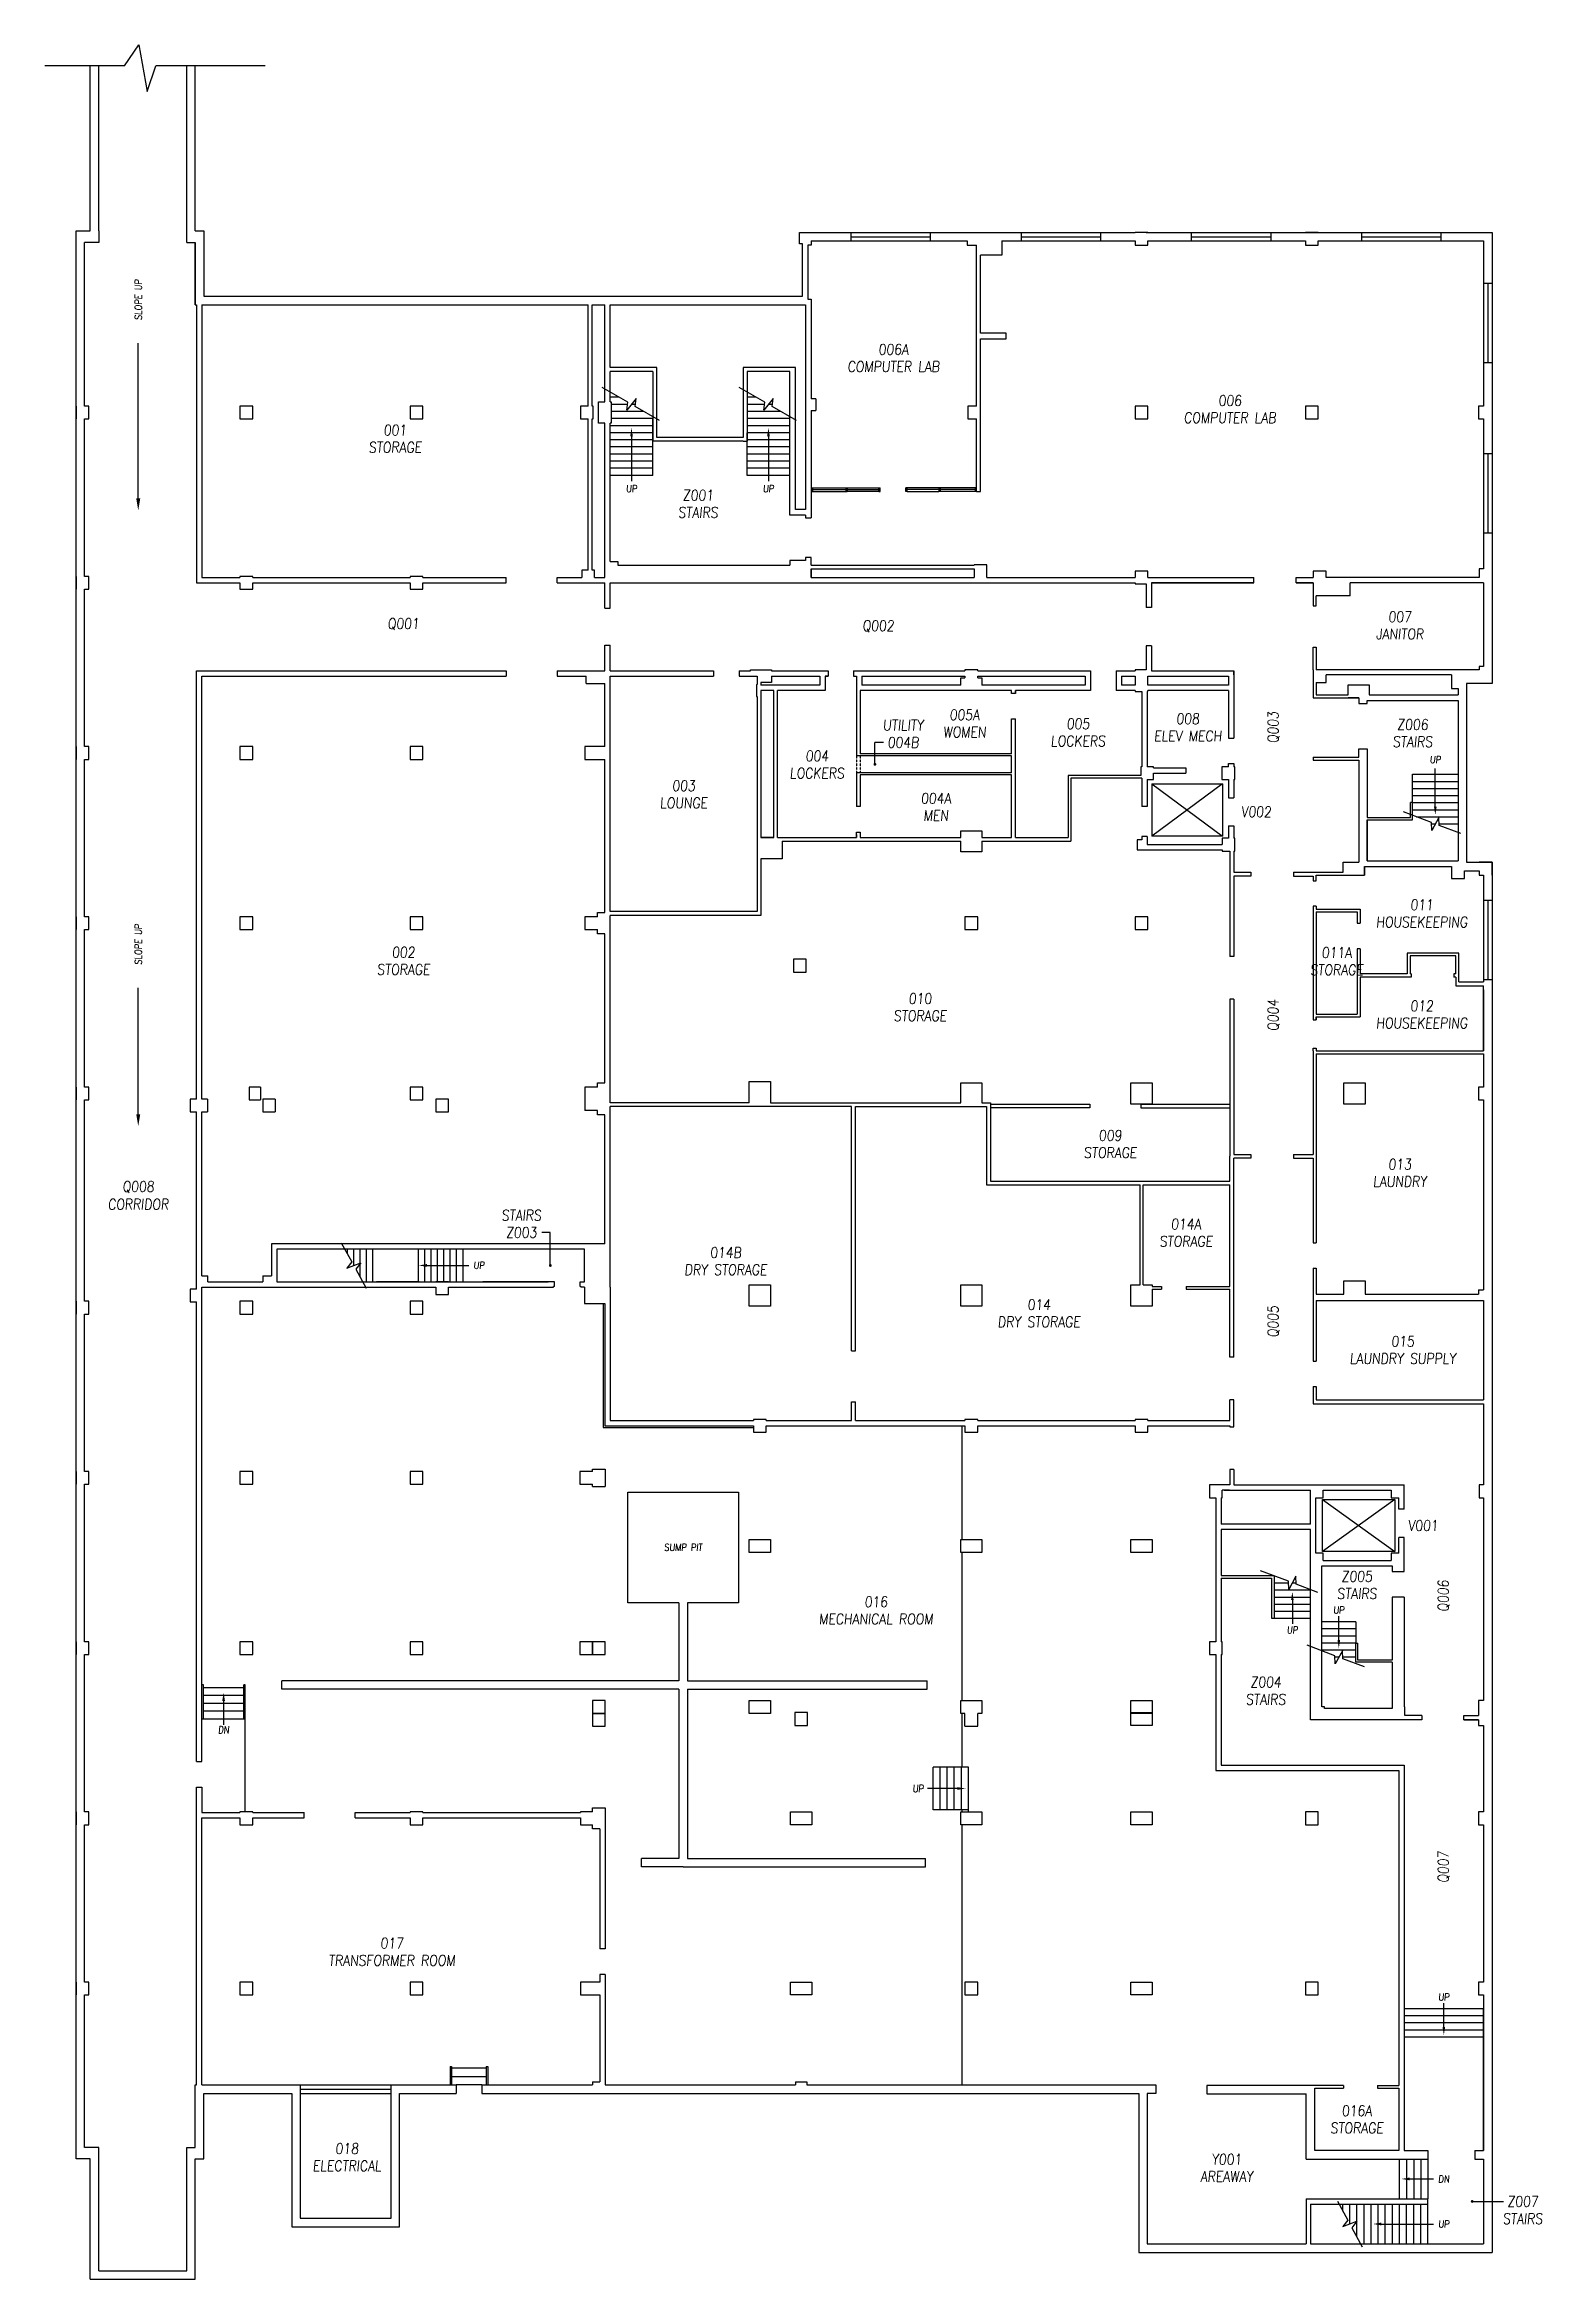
# Model space of a CAD drawing. Extents: x 1508 to 3619, y 480 to 3630.
import ezdxf
from ezdxf.enums import TextEntityAlignment as Align

# ---------------------------------------------------------------- set-up
doc = ezdxf.new("R2010")
doc.units = 0
doc.header["$MEASUREMENT"] = 0
doc.linetypes.add('HIDDEN2', pattern=[0.1875, 0.125, -0.0625])
for name, color, linetype in [('A-BELOW', 111, 'CONTINUOUS'), ('A-FS-ID', 6, 'CONTINUOUS'), ('A-FS-NM', 6, 'CONTINUOUS'), ('A-GLAZ', 191, 'CONTINUOUS'), ('A-STRS', 4, 'CONTINUOUS'), ('A-WL-EX', 171, 'CONTINUOUS')]:
    doc.layers.add(name, color=color, linetype=linetype)
doc.styles.get("Standard").update_dxf_attribs({"font": 'romans.shx', "width": 0.85, "oblique": 5, "height": 15})

msp = doc.modelspace()

# ---------------------------------------------------------------- texts
at = {"layer": 'A-BELOW', "oblique": 5, "width": 0.85}
for p in [(1644.7, 3241.8), (1644.7, 2332.9)]:
    msp.add_text('SLOPE UP', height=10, rotation=90, dxfattribs=at).set_placement(p)
for s, p in [('SUMP PIT', (2407.8, 1511.6)), ('DN', (1760, 1254.4)), ('UP', (2739, 1171.6)), ('UP', (3480, 877.7))]:
    msp.add_text(s, height=10, dxfattribs=at).set_placement(p, align=Align.MIDDLE)
at = {"layer": 'A-FS-ID', "oblique": 5, "width": 0.85}
for s, p in [('006A', (2704.2, 3200.7)), ('006', (3178.5, 3128.5)), ('001', (2001.8, 3086.9)), ('Z001', (2428.8, 2995.1)), ('Q001', (2013.5, 2813.4)), ('Q002', (2682.8, 2810.4)), ('007', (3418, 2823.7)), ('005A', (2804.4, 2685.4)), ('005', (2964.5, 2672.8)), ('008', (3119.1, 2679.9)), ('Z006', (3436, 2671.7)), ('004B', (2717.9, 2646.6)), ('004', (2596.5, 2627.5)), ('003', (2408.5, 2585.5)), ('004A', (2764.1, 2567.7)), ('V002', (3215.6, 2548.7)), ('011', (3449, 2417.6)), ('002', (2013.5, 2350.7)), ('011A', (3329, 2350.2)), ('010', (2741.8, 2285.4)), ('012', (3449, 2275.1)), ('009', (3009.8, 2092.4)), ('013', (3418, 2051.7)), ('Q008', (1639.7, 2019.7)), ('Z003', (2179.7, 1955.6)), ('014A', (3116.6, 1967.4)), ('014B', (2467.7, 1927.3)), ('014', (2909.3, 1853.8)), ('015', (3422.1, 1802.1)), ('V001', (3450.8, 1542.4)), ('Z005', (3357.5, 1470.7)), ('016', (2679.6, 1434.9)), ('Z004', (3229, 1321.6)), ('017', (1997.2, 953.6)), ('016A', (3357.3, 717.3)), ('018', (1933.8, 663.9)), ('Y001', (3174, 648.8)), ('Z007', (3591.2, 589.4))]:
    msp.add_text(s, height=15, dxfattribs=at).set_placement(p, align=Align.MIDDLE)
for s, p in [('Q003', (3240, 2667.6)), ('Q004', (3240, 2261.9)), ('Q005', (3240, 1829.9)), ('Q006', (3480, 1443.1)), ('Q007', (3480, 1060.9))]:
    msp.add_text(s, height=15, rotation=90, dxfattribs=at).set_placement(p, align=Align.MIDDLE)
at = {"layer": 'A-FS-NM', "oblique": 5, "width": 0.85}
for s, p in [('COMPUTER LAB', (2704.2, 3176.4)), ('COMPUTER LAB', (3178.5, 3104.3)), ('STORAGE', (2001.8, 3062.7)), ('STAIRS', (2428.8, 2970.8)), ('JANITOR', (3418, 2799.4)), ('UTILITY', (2717.9, 2670.9)), ('WOMEN', (2804.4, 2661.1)), ('LOCKERS', (2964.5, 2648.5)), ('ELEV MECH', (3119.1, 2655.6)), ('STAIRS', (3436, 2647.5)), ('LOCKERS', (2596.5, 2603.2)), ('LOUNGE', (2408.5, 2561.2)), ('MEN', (2764.1, 2543.4)), ('HOUSEKEEPING', (3449, 2393.3)), ('STORAGE', (2013.5, 2326.4)), ('STORAGE', (3329, 2325.9)), ('STORAGE', (2741.8, 2261.1)), ('HOUSEKEEPING', (3449, 2250.9)), ('STORAGE', (3009.8, 2068.1)), ('LAUNDRY', (3418, 2027.4)), ('CORRIDOR', (1639.7, 1995.4)), ('STAIRS', (2179.7, 1979.9)), ('STORAGE', (3116.6, 1943.1)), ('DRY STORAGE', (2467.7, 1903)), ('DRY STORAGE', (2909.3, 1829.5)), ('LAUNDRY SUPPLY', (3422.1, 1777.8)), ('STAIRS', (3357.5, 1446.4)), ('MECHANICAL ROOM', (2679.6, 1410.6)), ('STAIRS', (3229, 1297.3)), ('TRANSFORMER ROOM', (1997.2, 929.3)), ('STORAGE', (3357.3, 693.1)), ('ELECTRICAL', (1933.8, 639.6)), ('AREAWAY', (3174, 624.6)), ('STAIRS', (3591.2, 565.1))]:
    msp.add_text(s, height=15, dxfattribs=at).set_placement(p, align=Align.MIDDLE)
at = {"layer": 'A-STRS', "oblique": 5, "width": 0.85}
for s, p in [('UP', (2335, 3004.3)), ('UP', (2528, 3004.3)), ('UP', (3468, 2622.2)), ('UP', (2120, 1909.1)), ('UP', (3332, 1423.2)), ('UP', (3266.5, 1395.1)), ('DN', (3480, 621.1)), ('UP', (3480, 557.6))]:
    msp.add_text(s, height=10, dxfattribs=at).set_placement(p, align=Align.MIDDLE)

# ---------------------------------------------------------------- linework, layer by layer
at = {"layer": 'A-BELOW'}
for p, q in [((1620.2, 3600.4), (1640.5, 3630.3)), ((1640.5, 3630.3), (1652.4, 3564.5)), ((1620.2, 3600.4), (1507.8, 3600.4)), ((1652.4, 3564.5), (1664.4, 3600.4)), ((1818.6, 3600.4), (1664.4, 3600.4)), ((2644, 3365.6), (2756, 3365.6)), ((2644, 3353.6), (2756, 3353.6)), ((2884, 3365.6), (2996, 3365.6)), ((2884, 3353.6), (2996, 3353.6)), ((3124, 3365.6), (3236, 3365.6)), ((3124, 3353.6), (3236, 3353.6)), ((3364, 3365.6), (3476, 3365.6)), ((3364, 3353.6), (3476, 3353.6)), ((3536, 3293.6), (3536, 3181.6)), ((3548, 3293.6), (3548, 3181.6)), ((1639.7, 2990.5), (1639.7, 3209.4)), ((3536, 3053.6), (3536, 2941.6)), ((3548, 3053.6), (3548, 2941.6)), ((2590, 3005.6), (2637, 3005.6)), ((2590, 3000.1), (2637, 3000.1)), ((2639, 3005.6), (2683.5, 3005.6)), ((2683.5, 3000.1), (2639, 3000.1)), ((2768, 3005.6), (2723.5, 3005.6)), ((2723.5, 3000.1), (2768, 3000.1)), ((2819.5, 3005.6), (2770, 3005.6)), ((2819.5, 3000.1), (2770, 3000.1)), ((3536, 2423.6), (3536, 2311.6)), ((3548, 2423.6), (3548, 2311.6)), ((1639.7, 2122.2), (1639.7, 2300.4)), ((2841, 2136.6), (2981, 2136.6)), ((2981, 2131.1), (2841, 2131.1)), ((2981, 2136.6), (2981, 2131.1)), ((3053, 2136.6), (3053, 2131.1)), ((3053, 2136.6), (3178.5, 2136.6)), ((3053, 2131.1), (3178.5, 2131.1)), ((2295, 1855.4), (2295, 1680.6)), ((2295, 1680.6), (2507, 1680.6)), ((2801, 1522.6), (2801, 1683.1)), ((2329.8, 1433.6), (2329.8, 1589.6)), ((2329.8, 1589.6), (2485.8, 1589.6)), ((2485.8, 1589.6), (2485.8, 1433.6)), ((2801, 1295.6), (2801, 1504.6)), ((2401.8, 1433.6), (2329.8, 1433.6)), ((2401.8, 1433.6), (2401.8, 1323.6)), ((2413.8, 1433.6), (2413.8, 1323.6)), ((2485.8, 1433.6), (2413.8, 1433.6)), ((1842, 1311.6), (1842, 1323.6)), ((2401.8, 1323.6), (1842, 1323.6)), ((2413.8, 1323.6), (2751.8, 1323.6)), ((2751.8, 1311.6), (2751.8, 1323.6)), ((1731.5, 1317.6), (1729.5, 1317.6)), ((1731.5, 1269.6), (1731.5, 1317.6)), ((1788.5, 1313.6), (1731.5, 1313.6)), ((1788.5, 1302.6), (1731.5, 1302.6)), ((1760, 1295.2), (1760, 1261.6)), ((1790.5, 1317.6), (1788.5, 1317.6)), ((1788.5, 1269.6), (1788.5, 1317.6)), ((1790.5, 1138.6), (1790.5, 1317.6)), ((2401.8, 1311.6), (1842, 1311.6)), ((2401.8, 1311.6), (2401.8, 1073.1)), ((2413.8, 1311.6), (2751.8, 1311.6)), ((2413.8, 1311.6), (2413.8, 1073.1)), ((1790.5, 1269.6), (1729.5, 1269.6)), ((1788.5, 1291.6), (1731.5, 1291.6)), ((1788.5, 1280.6), (1731.5, 1280.6)), ((2801, 1201.6), (2801, 1277.6)), ((2810, 1201.6), (2760, 1201.6)), ((2760, 1141.6), (2760, 1201.6)), ((2770, 1141.6), (2770, 1201.6)), ((2780, 1141.6), (2780, 1201.6)), ((2790, 1141.6), (2790, 1201.6)), ((2800, 1141.6), (2800, 1201.6)), ((2810, 1141.6), (2810, 1201.6)), ((2794.4, 1171.6), (2752, 1171.6)), ((2810, 1141.6), (2760, 1141.6)), ((2801, 1138.6), (2801, 1141.6)), ((2810, 1138.6), (2810, 1141.6)), ((2801, 753.6), (2801, 1120.6)), ((2349.1, 1061.1), (2349.1, 1073.1)), ((2401.8, 1073.1), (2349.1, 1073.1)), ((2413.8, 1073.1), (2749.6, 1073.1)), ((2749.6, 1061.1), (2749.6, 1073.1)), ((2407.8, 1061.1), (2349.1, 1061.1)), ((2407.8, 1061.1), (2749.6, 1061.1)), ((3536, 861.1), (3424, 861.1)), ((3536, 851.1), (3424, 851.1)), ((3480, 835.5), (3480, 869.1)), ((3536, 841.1), (3424, 841.1)), ((3536, 831.1), (3424, 831.1)), ((3536, 821.1), (3424, 821.1)), ((2079.3, 779.6), (2081.3, 779.6)), ((2079.3, 779.6), (2079.3, 753.6)), ((2081.3, 779.6), (2081.3, 753.6)), ((2081.3, 777.6), (2130.3, 777.6)), ((2081.3, 765.6), (2130.3, 765.6)), ((2130.3, 779.6), (2132.3, 779.6)), ((2130.3, 779.6), (2130.3, 753.6)), ((2132.3, 779.6), (2132.3, 753.6)), ((1868, 753.6), (1996, 753.6)), ((1868, 741.6), (1996, 741.6)), ((2123.8, 753.6), (2087.8, 753.6))]:
    msp.add_line(p, q, dxfattribs=at)
at = {"layer": 'A-BELOW', "linetype": 'HIDDEN2'}
for p, q in [((2652, 2627.6), (2652, 2603.6)), ((2657.5, 2627.6), (2657.5, 2603.6))]:
    msp.add_line(p, q, dxfattribs=at)
at = {"layer": 'A-BELOW'}
for points in [[(1642.5, 2990.5), (1639.7, 2973.6), (1636.9, 2990.5)], [(1642.5, 2122.2), (1639.7, 2105.3), (1636.9, 2122.2)], [(1758.1, 1295.2), (1761.9, 1295.2), (1760, 1306.9)], [(2794.4, 1173.6), (2794.4, 1169.7), (2806.1, 1171.6)], [(3481.9, 835.5), (3478.1, 835.5), (3480, 823.9)]]:
    msp.add_solid(points, dxfattribs=at)
at = {"layer": 'A-FS-ID'}
for p, q in [((2690.1, 2646.6), (2678.1, 2646.6)), ((2678.1, 2615.6), (2678.1, 2646.6)), ((2220.5, 1955.6), (2208.5, 1955.6)), ((2220.5, 1909.1), (2220.5, 1955.6)), ((3520, 589.4), (3564, 589.4))]:
    msp.add_line(p, q, dxfattribs=at)
at = {"layer": 'A-FS-ID', "const_width": 2}
for points in [[(2677.1, 2615.6, 1), (2679.1, 2615.6, 1)], [(2219.5, 1909.1, 1), (2221.5, 1909.1, 1)], [(3519, 589.4, 1), (3521, 589.4, 1)]]:
    msp.add_lwpolyline(points, format="xyb", close=True, dxfattribs=at)
at = {"layer": 'A-GLAZ'}
for p, q in [((2644, 3359.6), (2756, 3359.6)), ((2884, 3359.6), (2996, 3359.6)), ((3124, 3359.6), (3236, 3359.6)), ((3364, 3359.6), (3476, 3359.6)), ((3542, 3293.6), (3542, 3181.6)), ((3542, 3053.6), (3542, 2941.6)), ((2588, 3005.6), (2590, 3005.6)), ((2588, 3000.1), (2590, 3000.1)), ((2590, 3005.6), (2590, 3000.1)), ((2590, 3002.9), (2637, 3002.9)), ((2637, 3005.6), (2639, 3005.6)), ((2637, 3005.6), (2637, 3000.1)), ((2637, 3000.1), (2639, 3000.1)), ((2639, 3005.6), (2639, 3000.1)), ((2639, 3002.9), (2683.5, 3002.9)), ((2683.5, 3005.6), (2685.5, 3005.6)), ((2683.5, 3000.1), (2683.5, 3005.6)), ((2683.5, 3000.1), (2685.5, 3000.1)), ((2685.5, 3000.1), (2685.5, 3005.6)), ((2723.5, 3005.6), (2721.5, 3005.6)), ((2721.5, 3000.1), (2721.5, 3005.6)), ((2723.5, 3000.1), (2721.5, 3000.1)), ((2723.5, 3000.1), (2723.5, 3005.6)), ((2768, 3002.9), (2723.5, 3002.9)), ((2770, 3005.6), (2768, 3005.6)), ((2768, 3005.6), (2768, 3000.1)), ((2770, 3000.1), (2768, 3000.1)), ((2770, 3005.6), (2770, 3000.1)), ((2819.5, 3002.9), (2770, 3002.9)), ((2819.5, 3005.6), (2819.5, 3000.1)), ((2821.5, 3005.6), (2819.5, 3005.6)), ((2821.5, 3000.1), (2819.5, 3000.1)), ((3542, 2423.6), (3542, 2311.6)), ((1868, 747.6), (1996, 747.6))]:
    msp.add_line(p, q, dxfattribs=at)
at = {"layer": 'A-STRS'}
for p, q in [((2329.8, 3126.1), (2293.5, 3147.1)), ((2317.7, 3133.1), (2305, 3133.1)), ((2329.4, 3123.1), (2306.5, 3123.1)), ((2341.5, 3131.5), (2328.5, 3114.8)), ((2328.5, 3114.8), (2329.8, 3126.1)), ((2340.6, 3123.1), (2335, 3123.1)), ((2340.2, 3120.1), (2341.5, 3131.5)), ((2374.5, 3100.3), (2340.2, 3120.1)), ((2522.8, 3126.1), (2486.5, 3147.1)), ((2510.7, 3133.1), (2498, 3133.1)), ((2522.4, 3123.1), (2498, 3123.1)), ((2534.5, 3131.5), (2521.5, 3114.8)), ((2521.5, 3114.8), (2522.8, 3126.1)), ((2533.6, 3123.1), (2528, 3123.1)), ((2533.2, 3120.1), (2534.5, 3131.5)), ((2567.5, 3100.3), (2533.2, 3120.1)), ((2365, 3093.1), (2305, 3093.1)), ((2352.3, 3113.1), (2306.5, 3113.1)), ((2365, 3103.1), (2306.5, 3103.1)), ((2365, 3023.1), (2365, 3103.1)), ((2545.3, 3113.1), (2498, 3113.1)), ((2558, 3103.1), (2498, 3103.1)), ((2558, 3093.1), (2498, 3093.1)), ((2365, 3083.1), (2305, 3083.1)), ((2365, 3073.1), (2305, 3073.1)), ((2365, 3063.1), (2305, 3063.1)), ((2335, 3078.3), (2335, 3015.1)), ((2498, 3023.1), (2498, 3083.1)), ((2558, 3083.1), (2498, 3083.1)), ((2558, 3073.1), (2498, 3073.1)), ((2558, 3063.1), (2498, 3063.1)), ((2528, 3078.3), (2528, 3015.1)), ((2365, 3053.1), (2305, 3053.1)), ((2365, 3043.1), (2305, 3043.1)), ((2365, 3033.1), (2305, 3033.1)), ((2558, 3053.1), (2498, 3053.1)), ((2558, 3043.1), (2498, 3043.1)), ((2558, 3033.1), (2498, 3033.1)), ((2365, 3023.1), (2305, 3023.1)), ((2558, 3023.1), (2498, 3023.1)), ((3068.2, 2588.1), (3068.2, 2514.4)), ((3168.2, 2588.1), (3068.2, 2514.4)), ((3068.2, 2588.1), (3168.2, 2514.4)), ((3068.2, 2588.1), (3168.2, 2588.1)), ((3168.2, 2588.1), (3168.2, 2514.4)), ((3436, 2561.6), (3436, 2601.6)), ((3436, 2601.6), (3500, 2601.6)), ((3436, 2591.6), (3500, 2591.6)), ((3468, 2556.1), (3468, 2609.6)), ((3436, 2581.6), (3500, 2581.6)), ((3436, 2571.6), (3500, 2571.6)), ((3436, 2561.6), (3500, 2561.6)), ((3462.4, 2533.8), (3423.2, 2548.6)), ((3436, 2551.6), (3500, 2551.6)), ((3441.7, 2541.6), (3500, 2541.6)), ((3462.9, 2522.3), (3462.4, 2533.8)), ((3462.5, 2531.6), (3468, 2531.6)), ((3473.1, 2540.9), (3462.9, 2522.3)), ((3473.6, 2529.5), (3473.1, 2540.9)), ((3473.5, 2531.6), (3500, 2531.6)), ((3504, 2518), (3473.6, 2529.5)), ((3168.2, 2514.4), (3068.2, 2514.4)), ((1925.9, 1941.1), (1940.6, 1914.4)), ((1934.5, 1925.4), (1934.5, 1932.1)), ((1943.5, 1909.1), (1943.5, 1932.1)), ((1952.5, 1892.8), (1952.5, 1932.1)), ((1961.5, 1886.1), (1961.5, 1932.1)), ((1970.5, 1886.1), (1970.5, 1932.1)), ((2034.5, 1886.1), (2034.5, 1932.1)), ((2043.5, 1886.1), (2043.5, 1932.1)), ((2052.5, 1886.1), (2052.5, 1932.1)), ((2061.5, 1886.1), (2061.5, 1932.1)), ((2070.5, 1886.1), (2070.5, 1932.1)), ((2079.5, 1886.1), (2079.5, 1932.1)), ((2088.5, 1886.1), (2088.5, 1932.1)), ((2097.5, 1886.1), (2097.5, 1932.1)), ((1940.6, 1914.4), (1933.6, 1905.4)), ((1933.6, 1905.4), (1953.4, 1912.9)), ((1953.4, 1912.9), (1946.4, 1903.9)), ((1946.4, 1903.9), (1961.1, 1877.1)), ((2046.6, 1909.1), (2105.5, 1909.1)), ((3309, 1505.6), (3309, 1579.3)), ((3410.9, 1579.3), (3309, 1505.6)), ((3309, 1579.3), (3410.9, 1505.6)), ((3309, 1579.3), (3410.9, 1579.3)), ((3410.9, 1579.3), (3410.9, 1505.6)), ((3410.9, 1505.6), (3309, 1505.6)), ((3260.9, 1463.8), (3221.7, 1478.6)), ((3241, 1461.6), (3261, 1461.6)), ((3241, 1451.6), (3292, 1451.6)), ((3261.4, 1452.3), (3260.9, 1463.8)), ((3271.6, 1470.9), (3261.4, 1452.3)), ((3266.5, 1461.6), (3272, 1461.6)), ((3272.1, 1459.5), (3271.6, 1470.9)), ((3302.5, 1448), (3272.1, 1459.5)), ((3241, 1441.6), (3292, 1441.6)), ((3241, 1431.6), (3292, 1431.6)), ((3241, 1421.6), (3292, 1421.6)), ((3266.5, 1437.2), (3266.5, 1403.6)), ((3241, 1411.6), (3292, 1411.6)), ((3356, 1406.6), (3308, 1406.6)), ((3356, 1396.6), (3308, 1396.6)), ((3356, 1386.6), (3308, 1386.6)), ((3332, 1381.1), (3332, 1414.6)), ((3356, 1406.6), (3356, 1376.6)), ((3326.4, 1358.8), (3287.2, 1373.6)), ((3356, 1376.6), (3308, 1376.6)), ((3356, 1366.6), (3308, 1366.6)), ((3326.9, 1347.3), (3326.4, 1358.8)), ((3332, 1356.6), (3326.5, 1356.6)), ((3337.1, 1365.9), (3326.9, 1347.3)), ((3337.6, 1354.5), (3337.1, 1365.9)), ((3356, 1356.6), (3337.5, 1356.6)), ((3368, 1343), (3337.6, 1354.5)), ((3417.5, 593.1), (3417.5, 649.1)), ((3427.5, 649.1), (3427.5, 593.1)), ((3437.5, 649.1), (3437.5, 593.1)), ((3447.5, 649.1), (3447.5, 593.1)), ((3457.5, 649.1), (3457.5, 593.1)), ((3431.9, 621.1), (3465.5, 621.1)), ((3329.9, 589.6), (3344.6, 562.9)), ((3337.5, 575.8), (3337.5, 585.6)), ((3347.5, 557.6), (3347.5, 585.6)), ((3357.5, 539.5), (3357.5, 585.6)), ((3367.5, 529.6), (3367.5, 585.6)), ((3377.5, 529.6), (3377.5, 585.6)), ((3387.5, 529.6), (3387.5, 585.6)), ((3397.5, 529.6), (3397.5, 585.6)), ((3407.5, 529.6), (3407.5, 585.6)), ((3417.5, 529.6), (3417.5, 585.6)), ((3427.5, 529.6), (3427.5, 585.6)), ((3437.5, 529.6), (3437.5, 585.6)), ((3447.5, 529.6), (3447.5, 585.6)), ((3457.5, 529.6), (3457.5, 585.6)), ((3344.6, 562.9), (3337.6, 553.9)), ((3337.6, 553.9), (3357.4, 561.4)), ((3357.4, 561.4), (3350.4, 552.4)), ((3350.4, 552.4), (3365.1, 525.6)), ((3391.7, 557.6), (3465.5, 557.6))]:
    msp.add_line(p, q, dxfattribs=at)
for points in [[(2333.1, 3078.3), (2336.9, 3078.3), (2335, 3090)], [(2526.1, 3078.3), (2529.9, 3078.3), (2528, 3090)], [(3469.9, 2556.1), (3466.1, 2556.1), (3468, 2544.5)], [(2046.6, 1907.2), (2046.6, 1911.1), (2035, 1909.1)], [(3264.6, 1437.2), (3268.4, 1437.2), (3266.5, 1448.9)], [(3333.9, 1381.1), (3330.1, 1381.1), (3332, 1369.4)], [(3431.9, 619.2), (3431.9, 623.1), (3420.2, 621.1)], [(3391.7, 555.7), (3391.7, 559.6), (3380.1, 557.6)]]:
    msp.add_solid(points, dxfattribs=at)
at = {"layer": 'A-WL-EX'}
for p, q in [((1572, 3367.6), (1572, 3600.4)), ((1584, 3367.6), (1584, 3600.4)), ((1708, 3351.6), (1708, 3600.4)), ((1720, 3367.6), (1720, 3600.4)), ((1552, 3367.6), (1572, 3367.6)), ((1552, 649.6), (1552, 3367.6)), ((1584, 3351.6), (1564, 3351.6)), ((1564, 3120.6), (1564, 3351.6)), ((1584, 3367.6), (1584, 3351.6)), ((1708, 3351.6), (1720, 3351.6)), ((1720, 3367.6), (1732, 3367.6)), ((1720, 3351.6), (1720, 3263.6)), ((1720, 3263.6), (1720, 3351.6)), ((1732, 3367.6), (1732, 3275.6)), ((2572, 3349.6), (2572, 3365.6)), ((2572, 3365.6), (2644, 3365.6)), ((2576, 3349.6), (2572, 3349.6)), ((2576, 3275.6), (2576, 3349.6)), ((2583.5, 3347.6), (2583.5, 3271.6)), ((2588, 3347.6), (2583.5, 3347.6)), ((2588, 3353.6), (2588, 3347.6)), ((2588, 3353.6), (2644, 3353.6)), ((2644, 3365.6), (2644, 3353.6)), ((2756, 3365.6), (2756, 3353.6)), ((2756, 3365.6), (2884, 3365.6)), ((2756, 3353.6), (2808, 3353.6)), ((2808, 3353.6), (2808, 3347.6)), ((2808, 3347.6), (2821.5, 3347.6)), ((2821.5, 3215.6), (2821.5, 3347.6)), ((2857, 3353.6), (2857, 3333.6)), ((2857, 3353.6), (2884, 3353.6)), ((2884, 3365.6), (2884, 3353.6)), ((2996, 3365.6), (2996, 3353.6)), ((2996, 3365.6), (3045, 3365.6)), ((2996, 3353.6), (3045, 3353.6)), ((3063, 3365.6), (3045, 3365.6)), ((3045, 3353.6), (3045, 3347.6)), ((3045, 3347.6), (3063, 3347.6)), ((3060.5, 3365.6), (3124, 3365.6)), ((3063, 3347.6), (3063, 3353.6)), ((3063, 3353.6), (3124, 3353.6)), ((3124, 3365.6), (3124, 3353.6)), ((3236, 3365.6), (3236, 3353.6)), ((3236, 3365.6), (3364, 3365.6)), ((3236, 3353.6), (3285, 3353.6)), ((3303, 3365.6), (3285, 3365.6)), ((3285, 3353.6), (3285, 3347.6)), ((3285, 3347.6), (3303, 3347.6)), ((3303, 3347.6), (3303, 3353.6)), ((3303, 3353.6), (3364, 3353.6)), ((3364, 3365.6), (3364, 3353.6)), ((3476, 3365.6), (3476, 3353.6)), ((3476, 3365.6), (3548, 3365.6)), ((3476, 3353.6), (3536, 3353.6)), ((3536, 3353.6), (3536, 3293.6)), ((3548, 3365.6), (3548, 3293.6)), ((2857, 3333.6), (2827, 3333.6)), ((2827, 3223.6), (2827, 3333.6)), ((3548, 3293.6), (3536, 3293.6)), ((1720, 3263.6), (1722, 3263.6)), ((1720, 3263.6), (1722, 3263.6)), ((1722, 3263.6), (1722, 2871.6)), ((1729.5, 3263.6), (1890.5, 3263.6)), ((1729.5, 3263.6), (1729.5, 2879.1)), ((1732, 3275.6), (2576, 3275.6)), ((1732, 3263.6), (2274, 3263.6)), ((2274, 3120.6), (2274, 3263.6)), ((2279.5, 3263.6), (2297.5, 3263.6)), ((2279.5, 3120.6), (2279.5, 3263.6)), ((2297.5, 3126.6), (2297.5, 3263.6)), ((2305, 3175.1), (2305, 3263.6)), ((2305, 3263.6), (2580, 3263.6)), ((2580, 3263.6), (2580, 2975.1)), ((2583.5, 3271.6), (2588, 3271.6)), ((2588, 3271.6), (2588, 3131.1)), ((2821.5, 3120.6), (2821.5, 3215.6)), ((2863, 3223.6), (2827, 3223.6)), ((2827, 3215.6), (2863, 3215.6)), ((2827, 3120.6), (2827, 3215.6)), ((2863, 3215.6), (2863, 3223.6)), ((2370.5, 3175.1), (2305, 3175.1)), ((2365, 3169.6), (2305, 3169.6)), ((2305, 3126.6), (2305, 3169.6)), ((2365, 3169.6), (2365, 3103.1)), ((2370.5, 3076.6), (2370.5, 3175.1)), ((2566, 3175.1), (2492.5, 3175.1)), ((2492.5, 3175.1), (2492.5, 3076.6)), ((2558, 3169.6), (2498, 3169.6)), ((2498, 3169.6), (2498, 3083.1)), ((2558, 3023.1), (2558, 3169.6)), ((2566, 3023.1), (2566, 3175.1)), ((3548, 3181.6), (3536, 3181.6)), ((3536, 3181.6), (3536, 3120.6)), ((3548, 3181.6), (3548, 3053.6)), ((1552, 3120.6), (1552, 3102.6)), ((1570, 3120.6), (1564, 3120.6)), ((1570, 3102.6), (1570, 3120.6)), ((1783, 3120.6), (1783, 3102.6)), ((1801, 3120.6), (1783, 3120.6)), ((1801, 3102.6), (1801, 3120.6)), ((2023, 3120.6), (2023, 3102.6)), ((2041, 3120.6), (2023, 3120.6)), ((2041, 3102.6), (2041, 3120.6)), ((2274, 3120.6), (2263, 3120.6)), ((2263, 3120.6), (2263, 3102.6)), ((2281, 3120.6), (2279.5, 3120.6)), ((2281, 3102.6), (2281, 3120.6)), ((2288.5, 3126.6), (2297.5, 3126.6)), ((2288.5, 3096.6), (2288.5, 3126.6)), ((2305, 3126.6), (2306.5, 3126.6)), ((2306.5, 3126.6), (2306.5, 3096.6)), ((2595, 3131.1), (2588, 3131.1)), ((2595, 3131.1), (2595, 3114.6)), ((2809, 3120.6), (2809, 3102.6)), ((2821.5, 3120.6), (2809, 3120.6)), ((2827, 3102.6), (2827, 3120.6)), ((3045, 3120.6), (3045, 3102.6)), ((3063, 3120.6), (3045, 3120.6)), ((3063, 3102.6), (3063, 3120.6)), ((3285, 3120.6), (3285, 3102.6)), ((3303, 3120.6), (3285, 3120.6)), ((3303, 3102.6), (3303, 3120.6)), ((3529, 3120.6), (3529, 3102.6)), ((3536, 3120.6), (3529, 3120.6)), ((1564, 3102.6), (1570, 3102.6)), ((1564, 2880.6), (1564, 3102.6)), ((1783, 3102.6), (1801, 3102.6)), ((2023, 3102.6), (2041, 3102.6)), ((2263, 3102.6), (2274, 3102.6)), ((2274, 2889.6), (2274, 3102.6)), ((2279.5, 3102.6), (2281, 3102.6)), ((2279.5, 2889.6), (2279.5, 3102.6)), ((2297.5, 3096.6), (2288.5, 3096.6)), ((2297.5, 2879.1), (2297.5, 3096.6)), ((2306.5, 3096.6), (2305, 3096.6)), ((2305, 2901.6), (2305, 3096.6)), ((2365, 3103.1), (2365, 3071.1)), ((2588, 3114.6), (2595, 3114.6)), ((2588, 3114.6), (2588, 2963.1)), ((2809, 3102.6), (2821.5, 3102.6)), ((2821.5, 3000.1), (2821.5, 3102.6)), ((2827, 3000.1), (2827, 3102.6)), ((3045, 3102.6), (3063, 3102.6)), ((3285, 3102.6), (3303, 3102.6)), ((3529, 3102.6), (3536, 3102.6)), ((3536, 3102.6), (3536, 3053.6)), ((2492.5, 3071.1), (2365, 3071.1)), ((2492.5, 3076.6), (2370.5, 3076.6)), ((2492.5, 3071.1), (2498, 3071.1)), ((2498, 3083.1), (2498, 3071.1)), ((3548, 3053.6), (3536, 3053.6)), ((2558, 2967.1), (2558, 3023.1)), ((2566, 2975.1), (2566, 3023.1)), ((2821.5, 3000.1), (2827, 3000.1)), ((2580, 2967.1), (2558, 2967.1)), ((2580, 2975.1), (2566, 2975.1)), ((2580, 2967.1), (2580, 2963.1)), ((2580, 2963.1), (2588, 2963.1)), ((3548, 2941.6), (3536, 2941.6)), ((3536, 2941.6), (3536, 2891.1)), ((3548, 2941.6), (3548, 2729.6)), ((2305, 2901.6), (2315.5, 2901.6)), ((2315.5, 2901.6), (2315.5, 2896.6)), ((2580, 2903.1), (2558, 2903.1)), ((2558, 2903.1), (2558, 2896.6)), ((2588, 2907.1), (2580, 2907.1)), ((2580, 2907.1), (2580, 2903.1)), ((2588, 2896.6), (2588, 2907.1)), ((1552, 2880.6), (1552, 2862.6)), ((1570, 2880.6), (1564, 2880.6)), ((1570, 2862.6), (1570, 2880.6)), ((1722, 2871.6), (1783, 2871.6)), ((1729.5, 2879.1), (1783, 2879.1)), ((1783, 2880.6), (1783, 2879.1)), ((1801, 2880.6), (1783, 2880.6)), ((1783, 2871.6), (1783, 2862.6)), ((1801, 2879.1), (1801, 2880.6)), ((1801, 2879.1), (2023, 2879.1)), ((1801, 2871.6), (2023, 2871.6)), ((1801, 2862.6), (1801, 2871.6)), ((2041, 2880.6), (2023, 2880.6)), ((2023, 2880.6), (2023, 2879.1)), ((2023, 2871.6), (2023, 2862.6)), ((2041, 2879.1), (2041, 2880.6)), ((2041, 2879.1), (2158.3, 2879.1)), ((2041, 2862.6), (2041, 2871.6)), ((2041, 2871.6), (2158.3, 2871.6)), ((2158.3, 2871.6), (2158.3, 2879.1)), ((2230.3, 2871.6), (2230.3, 2879.1)), ((2230.3, 2879.1), (2264.8, 2879.1)), ((2230.3, 2871.6), (2297.5, 2871.6)), ((2250, 2879.1), (2264.8, 2879.1)), ((2274, 2889.6), (2264.8, 2889.6)), ((2264.8, 2889.6), (2264.8, 2879.1)), ((2264.8, 2871.6), (2282.8, 2871.6)), ((2282.8, 2889.6), (2279.5, 2889.6)), ((2282.8, 2879.1), (2282.8, 2889.6)), ((2282.8, 2879.1), (2297.5, 2879.1)), ((2297.5, 2835.6), (2297.5, 2871.6)), ((2305, 2835.6), (2305, 2871.6)), ((2305, 2871.6), (3045, 2871.6)), ((2315.5, 2896.6), (2558, 2896.6)), ((2588, 2896.6), (2818, 2896.6)), ((2588, 2891.1), (2588, 2879.1)), ((2588, 2879.1), (2588, 2891.1)), ((2588, 2891.1), (2818, 2891.1)), ((2588, 2879.1), (2818, 2879.1)), ((2818, 2897.1), (2818, 2896.6)), ((2836, 2897.1), (2818, 2897.1)), ((2818, 2891.1), (2818, 2879.1)), ((2836, 2879.1), (2836, 2897.1)), ((2836, 2879.1), (3045, 2879.1)), ((3045, 2888.1), (3045, 2879.1)), ((3063, 2888.1), (3045, 2888.1)), ((3045, 2871.6), (3045, 2870.1)), ((3045, 2870.1), (3060.5, 2870.1)), ((3060.5, 2870.1), (3060.5, 2836.6)), ((3063, 2879.1), (3063, 2888.1)), ((3063, 2879.1), (3212, 2879.1)), ((3212, 2871.6), (3068, 2871.6)), ((3068, 2871.6), (3212, 2871.6)), ((3068, 2871.6), (3068, 2836.6)), ((3212, 2871.6), (3212, 2879.1)), ((3272, 2871.6), (3272, 2879.1)), ((3272, 2879.1), (3296, 2879.1)), ((3296, 2871.6), (3272, 2871.6)), ((3272, 2871.6), (3296, 2871.6)), ((3296, 2888.1), (3296, 2879.1)), ((3314, 2888.1), (3296, 2888.1)), ((3296, 2871.6), (3296, 2839.1)), ((3314, 2879.1), (3314, 2888.1)), ((3530, 2879.1), (3314, 2879.1)), ((3348, 2853.1), (3348, 2871.6)), ((3536, 2871.6), (3348, 2871.6)), ((3530, 2891.1), (3530, 2879.1)), ((3536, 2891.1), (3530, 2891.1)), ((3536, 2871.6), (3536, 2753.6)), ((1564, 2862.6), (1570, 2862.6)), ((1564, 2640.6), (1564, 2862.6)), ((1783, 2862.6), (1801, 2862.6)), ((2023, 2862.6), (2041, 2862.6)), ((2297.5, 2835.6), (2305, 2835.6)), ((3068, 2836.6), (3060.5, 2836.6)), ((3296, 2839.1), (3300, 2839.1)), ((3348, 2853.1), (3300, 2853.1)), ((3300, 2839.1), (3300, 2853.1)), ((2297.5, 2783.6), (2305, 2783.6)), ((2297.5, 2747.6), (2297.5, 2783.6)), ((2305, 2747.6), (2305, 2783.6)), ((3068, 2782.6), (3060.5, 2782.6)), ((3060.5, 2782.6), (3060.5, 2749.1)), ((3068, 2782.6), (3068, 2747.6)), ((3296, 2749.1), (3296, 2780.6)), ((3296, 2780.6), (3300, 2780.6)), ((3300, 2780.6), (3300, 2749.1)), ((1722, 2747.6), (2158.3, 2747.6)), ((1722, 2143.6), (1722, 2747.6)), ((2158.3, 2747.6), (2158.3, 2740.1)), ((2230.3, 2747.6), (2230.3, 2740.1)), ((2230.3, 2747.6), (2297.5, 2747.6)), ((2305, 2747.6), (2450.5, 2747.6)), ((2450.5, 2747.6), (2450.5, 2740.1)), ((2486.5, 2747.6), (2486.5, 2740.1)), ((2486.5, 2747.6), (2502.5, 2747.6)), ((2502.5, 2747.6), (2502.5, 2749.1)), ((2502.5, 2749.1), (2532.5, 2749.1)), ((2532.5, 2749.1), (2532.5, 2747.6)), ((2532.5, 2747.6), (2612, 2747.6)), ((2532.5, 2747.6), (2612, 2747.6)), ((2612, 2747.6), (2612, 2740.1)), ((2648, 2747.6), (2648, 2740.1)), ((2648, 2747.6), (2805, 2747.6)), ((2648, 2747.6), (2805, 2747.6)), ((2823, 2749.1), (2805, 2749.1)), ((2805, 2749.1), (2805, 2747.6)), ((2823, 2747.6), (2823, 2749.1)), ((2823, 2747.6), (2982, 2747.6)), ((2823, 2747.6), (2982, 2747.6)), ((2982, 2747.6), (2982, 2719.6)), ((3018, 2747.6), (3018, 2719.6)), ((3018, 2747.6), (3045, 2747.6)), ((3060.5, 2749.1), (3045, 2749.1)), ((3045, 2749.1), (3045, 2747.6)), ((3068, 2747.6), (3184, 2747.6)), ((3184, 2741.6), (3184, 2747.6)), ((3184, 2747.6), (3184, 2719.6)), ((3184, 2741.6), (3184, 2652.6)), ((3296, 2749.1), (3296, 2731.1)), ((3296, 2741.6), (3296, 2709.6)), ((3530, 2749.1), (3300, 2749.1)), ((3314, 2731.1), (3314, 2741.6)), ((3491, 2741.6), (3314, 2741.6)), ((3491, 2741.6), (3491, 2722.6)), ((3536, 2753.6), (3530, 2753.6)), ((3530, 2753.6), (3530, 2749.1)), ((1729.5, 2143.6), (1729.5, 2740.1)), ((1729.5, 2740.1), (2158.3, 2740.1)), ((2230.3, 2740.1), (2271.3, 2740.1)), ((2271.3, 2729.6), (2271.3, 2740.1)), ((2271.3, 2729.6), (2297.5, 2729.6)), ((2297.5, 2640.6), (2297.5, 2729.6)), ((2305, 2408.1), (2305, 2740.1)), ((2305, 2740.1), (2450.5, 2740.1)), ((2486.5, 2740.1), (2512, 2740.1)), ((2511, 2728.1), (2511, 2711.1)), ((2511, 2728.1), (2512, 2728.1)), ((2511, 2711.1), (2512, 2711.1)), ((2512, 2740.1), (2512, 2728.1)), ((2512, 2711.1), (2512, 2408.1)), ((2517.5, 2731.1), (2517.5, 2727.1)), ((2532.5, 2731.1), (2517.5, 2731.1)), ((2600.5, 2727.1), (2517.5, 2727.1)), ((2535.5, 2719.6), (2517.5, 2719.6)), ((2517.5, 2719.6), (2517.5, 2512.6)), ((2532.5, 2740.1), (2532.5, 2731.1)), ((2532.5, 2740.1), (2600.5, 2740.1)), ((2535.5, 2512.6), (2535.5, 2719.6)), ((2608, 2719.6), (2541, 2719.6)), ((2541, 2512.6), (2541, 2719.6)), ((2600.5, 2740.1), (2600.5, 2727.1)), ((2612, 2740.1), (2608, 2740.1)), ((2608, 2740.1), (2608, 2719.6)), ((2608, 2740.1), (2612, 2740.1)), ((2648, 2740.1), (2652, 2740.1)), ((2648, 2740.1), (2652, 2740.1)), ((2652, 2740.1), (2652, 2719.6)), ((2652, 2719.6), (2652, 2627.6)), ((2870.8, 2719.6), (2657.5, 2719.6)), ((2657.5, 2719.6), (2657.5, 2630.6)), ((2659.5, 2740.1), (2805, 2740.1)), ((2659.5, 2740.1), (2659.5, 2727.1)), ((2799, 2727.1), (2659.5, 2727.1)), ((2799, 2727.1), (2799, 2737.6)), ((2799, 2737.6), (2805, 2737.6)), ((2829, 2719.6), (2799, 2719.6)), ((2805, 2740.1), (2805, 2737.6)), ((2823, 2737.6), (2823, 2740.1)), ((2823, 2740.1), (2974.5, 2740.1)), ((2823, 2737.6), (2829, 2737.6)), ((2829, 2737.6), (2829, 2727.1)), ((2974.5, 2727.1), (2829, 2727.1)), ((2870.8, 2715.6), (2870.8, 2719.6)), ((2876.3, 2715.6), (2870.8, 2715.6)), ((2876.3, 2719.6), (2876.3, 2715.6)), ((2876.3, 2715.6), (2876.3, 2719.6)), ((2982, 2719.6), (2876.3, 2719.6)), ((2974.5, 2740.1), (2974.5, 2727.1)), ((3045, 2719.6), (3018, 2719.6)), ((3025.5, 2740.1), (3045, 2740.1)), ((3025.5, 2740.1), (3025.5, 2727.1)), ((3045, 2727.1), (3025.5, 2727.1)), ((3045, 2740.1), (3045, 2727.1)), ((3045, 2719.6), (3045, 2718.1)), ((3045, 2718.1), (3054.3, 2718.1)), ((3054.3, 2718.1), (3054.3, 2612.1)), ((3061.8, 2718.1), (3063, 2718.1)), ((3061.8, 2718.1), (3061.8, 2612.1)), ((3063, 2727.1), (3063, 2740.1)), ((3063, 2740.1), (3176.5, 2740.1)), ((3176.5, 2727.1), (3063, 2727.1)), ((3063, 2718.1), (3063, 2719.6)), ((3176.5, 2719.6), (3063, 2719.6)), ((3176.5, 2719.6), (3063, 2719.6)), ((3176.5, 2740.1), (3176.5, 2727.1)), ((3176.5, 2719.6), (3176.5, 2652.6)), ((3296, 2709.6), (3360, 2709.6)), ((3300, 2731.1), (3300, 2713.6)), ((3300, 2731.1), (3314, 2731.1)), ((3300, 2713.6), (3345, 2713.6)), ((3345, 2713.6), (3345, 2727.6)), ((3345, 2727.6), (3375, 2727.6)), ((3360, 2709.6), (3345, 2709.6)), ((3360, 2709.6), (3360, 2701.6)), ((3375, 2727.6), (3375, 2713.6)), ((3375, 2713.6), (3500, 2713.6)), ((3491, 2722.6), (3500, 2722.6)), ((3500, 2722.6), (3500, 2713.6)), ((3548, 2729.6), (3512, 2729.6)), ((3512, 2729.6), (3512, 2477.6)), ((2870.8, 2679.6), (2876.3, 2679.6)), ((2870.8, 2630.6), (2870.8, 2679.6)), ((2876.3, 2512.6), (2876.3, 2679.6)), ((3360, 2701.6), (3372, 2701.6)), ((3372, 2701.6), (3372, 2705.6)), ((3372, 2705.6), (3500, 2705.6)), ((3500, 2705.6), (3500, 2479.6)), ((3176.5, 2652.6), (3184, 2652.6)), ((1552, 2640.6), (1552, 2622.6)), ((1570, 2640.6), (1564, 2640.6)), ((1564, 2622.6), (1570, 2622.6)), ((1564, 2400.6), (1564, 2622.6)), ((1570, 2622.6), (1570, 2640.6)), ((1801, 2640.6), (1783, 2640.6)), ((1783, 2640.6), (1783, 2622.6)), ((1783, 2622.6), (1801, 2622.6)), ((1801, 2622.6), (1801, 2640.6)), ((2041, 2640.6), (2023, 2640.6)), ((2023, 2640.6), (2023, 2622.6)), ((2023, 2622.6), (2041, 2622.6)), ((2041, 2622.6), (2041, 2640.6)), ((2297.5, 2640.6), (2269, 2640.6)), ((2269, 2640.6), (2269, 2622.6)), ((2269, 2622.6), (2297.5, 2622.6)), ((2297.5, 2406.6), (2297.5, 2622.6)), ((2870.8, 2627.6), (2652, 2627.6)), ((2870.8, 2630.6), (2657.5, 2630.6)), ((2870.8, 2630.6), (2657.5, 2630.6)), ((2870.8, 2603.6), (2870.8, 2627.6)), ((3176.5, 2612.1), (3176.5, 2616.6)), ((3176.5, 2616.6), (3184, 2616.6)), ((3184, 2616.6), (3184, 2612.1)), ((3296, 2625.6), (3296, 2621.6)), ((3296, 2625.6), (3360, 2625.6)), ((3296, 2621.6), (3360, 2621.6)), ((3360, 2637.6), (3372, 2637.6)), ((3360, 2625.6), (3360, 2637.6)), ((3360, 2621.6), (3360, 2477.6)), ((3372, 2637.6), (3372, 2540.6)), ((2652, 2603.6), (2652, 2556.1)), ((2870.8, 2603.6), (2652, 2603.6)), ((2657.5, 2600.6), (2657.5, 2556.1)), ((2870.8, 2600.6), (2657.5, 2600.6)), ((2870.8, 2512.6), (2870.8, 2600.6)), ((2870.8, 2512.6), (2870.8, 2600.6)), ((2950.3, 2600.1), (2950.3, 2512.6)), ((3052.8, 2600.1), (2950.3, 2600.1)), ((2954.3, 2596.1), (2954.3, 2507.1)), ((3054.3, 2596.1), (2954.3, 2596.1)), ((3054.3, 2612.1), (3052.8, 2612.1)), ((3052.8, 2612.1), (3052.8, 2600.1)), ((3054.3, 2596.1), (3054.3, 2556.1)), ((3070.8, 2612.1), (3061.8, 2612.1)), ((3061.8, 2594.1), (3070.8, 2594.1)), ((3061.8, 2594.1), (3061.8, 2556.1)), ((3070.8, 2610.6), (3070.8, 2612.1)), ((3070.8, 2610.6), (3116.5, 2610.6)), ((3070.8, 2594.1), (3070.8, 2603.1)), ((3070.8, 2603.1), (3116.5, 2603.1)), ((3116.5, 2610.6), (3116.5, 2603.1)), ((3176.5, 2612.1), (3167.3, 2612.1)), ((3167.3, 2612.1), (3167.3, 2594.1)), ((3167.3, 2594.1), (3176.3, 2594.1)), ((3176.3, 2594.1), (3176.3, 2568.6)), ((3185.3, 2612.1), (3184, 2612.1)), ((3184, 2594.1), (3185.3, 2594.1)), ((3184, 2594.1), (3184, 2568.6)), ((3185.3, 2594.1), (3185.3, 2612.1)), ((2657.5, 2556.1), (2652, 2556.1)), ((3061.8, 2556.1), (3054.3, 2556.1)), ((3176.3, 2568.6), (3184, 2568.6)), ((3433, 2540.6), (3433, 2561.6)), ((3436, 2561.6), (3433, 2561.6)), ((3436, 2537.6), (3436, 2561.6)), ((2799, 2512.6), (2799, 2522.1)), ((2799, 2522.1), (2829, 2522.1)), ((2829, 2522.1), (2829, 2512.6)), ((3176.3, 2528.7), (3184, 2528.7)), ((3176.3, 2528.7), (3176.3, 2511.4)), ((3184, 2528.7), (3184, 2511.4)), ((3372, 2540.6), (3433, 2540.6)), ((3372, 2537.6), (3372, 2479.6)), ((3372, 2479.6), (3372, 2537.6)), ((3372, 2537.6), (3436, 2537.6)), ((2517.5, 2512.6), (2535.5, 2512.6)), ((2535.5, 2512.6), (2517.5, 2512.6)), ((2517.5, 2512.6), (2535.5, 2512.6)), ((2541, 2512.6), (2652, 2512.6)), ((2547.5, 2507.1), (2547.5, 2482.6)), ((2547.5, 2507.1), (2799, 2507.1)), ((2652, 2520.1), (2657.5, 2520.1)), ((2652, 2512.6), (2652, 2520.1)), ((2652, 2516.6), (2652, 2512.6)), ((2657.5, 2520.1), (2657.5, 2512.6)), ((2657.5, 2512.6), (2799, 2512.6)), ((2799, 2492.1), (2799, 2507.1)), ((2829, 2492.1), (2799, 2492.1)), ((2829, 2512.6), (2870.8, 2512.6)), ((2829, 2507.1), (2829, 2492.1)), ((2829, 2507.1), (2954.3, 2507.1)), ((2876.3, 2512.6), (2950.3, 2512.6)), ((3047.8, 2509.1), (3047.8, 2494.9)), ((3054.3, 2509.1), (3047.8, 2509.1)), ((3047.8, 2494.9), (3167.5, 2494.9)), ((3061.8, 2514.1), (3054.3, 2514.1)), ((3054.3, 2514.1), (3054.3, 2509.1)), ((3061.8, 2514.1), (3061.8, 2502.4)), ((3061.8, 2502.4), (3167.5, 2502.4)), ((3176.3, 2511.4), (3167.5, 2511.4)), ((3167.5, 2511.4), (3167.5, 2502.4)), ((3167.5, 2494.9), (3167.5, 2493.4)), ((3167.5, 2493.4), (3178.5, 2493.4)), ((3178.5, 2493.4), (3178.5, 2344.7)), ((3185.5, 2511.4), (3184, 2511.4)), ((3184, 2493.4), (3185.5, 2493.4)), ((3184, 2493.4), (3184, 2463.6)), ((3185.5, 2493.4), (3185.5, 2511.4)), ((2517.5, 2482.6), (2517.5, 2402.6)), ((2547.5, 2482.6), (2517.5, 2482.6)), ((3184, 2463.6), (3208, 2463.6)), ((3208, 2458.1), (3184, 2458.1)), ((3184, 2458.1), (3184, 2344.7)), ((3208, 2463.6), (3208, 2458.1)), ((3268, 2463.6), (3268, 2458.1)), ((3268, 2463.6), (3338, 2463.6)), ((3268, 2458.1), (3296, 2458.1)), ((3296, 2458.1), (3296, 2451.6)), ((3300, 2451.6), (3300, 2459.6)), ((3300, 2459.6), (3368, 2459.6)), ((3338, 2463.6), (3338, 2477.6)), ((3338, 2477.6), (3360, 2477.6)), ((3368, 2459.6), (3368, 2471.6)), ((3368, 2471.6), (3368, 2459.6)), ((3368, 2471.6), (3491, 2471.6)), ((3372, 2479.6), (3500, 2479.6)), ((3491, 2471.6), (3491, 2454.6)), ((3509, 2465.6), (3530, 2465.6)), ((3509, 2454.6), (3509, 2465.6)), ((3512, 2477.6), (3548, 2477.6)), ((3548, 2477.6), (3530, 2477.6)), ((3530, 2465.6), (3530, 2459.6)), ((3530, 2459.6), (3536, 2459.6)), ((3536, 2459.6), (3536, 2423.6)), ((3548, 2459.6), (3548, 2477.6)), ((3548, 2477.6), (3548, 2423.6)), ((3296, 2451.6), (3300, 2451.6)), ((3491, 2454.6), (3509, 2454.6)), ((1552, 2400.6), (1552, 2382.6)), ((1570, 2400.6), (1564, 2400.6)), ((1570, 2382.6), (1570, 2400.6)), ((1783, 2400.6), (1783, 2382.6)), ((1801, 2400.6), (1783, 2400.6)), ((1801, 2382.6), (1801, 2400.6)), ((2041, 2400.6), (2023, 2400.6)), ((2023, 2400.6), (2023, 2382.6)), ((2041, 2382.6), (2041, 2400.6)), ((2287, 2400.6), (2269, 2400.6)), ((2269, 2400.6), (2269, 2382.6)), ((2287, 2400.6), (2287, 2406.6)), ((2287, 2406.6), (2297.5, 2406.6)), ((2512, 2408.1), (2305, 2408.1)), ((2305, 2138.6), (2305, 2402.6)), ((2517.5, 2402.6), (2305, 2402.6)), ((2823, 2400.6), (2805, 2400.6)), ((2805, 2400.6), (2805, 2382.6)), ((2823, 2382.6), (2823, 2400.6)), ((3063, 2400.6), (3045, 2400.6)), ((3045, 2400.6), (3045, 2382.6)), ((3063, 2382.6), (3063, 2400.6)), ((3300, 2415.6), (3296, 2415.6)), ((3296, 2415.6), (3296, 2255.6)), ((3300, 2415.6), (3300, 2411.6)), ((3300, 2415.6), (3300, 2411.6)), ((3300, 2411.6), (3362, 2411.6)), ((3300, 2407.6), (3358, 2407.6)), ((3300, 2407.6), (3300, 2263.6)), ((3358, 2407.6), (3358, 2391.6)), ((3362, 2411.6), (3362, 2391.6)), ((3548, 2423.6), (3536, 2423.6)), ((1564, 2382.6), (1570, 2382.6)), ((1564, 2160.6), (1564, 2382.6)), ((1783, 2382.6), (1801, 2382.6)), ((2023, 2382.6), (2041, 2382.6)), ((2269, 2382.6), (2287, 2382.6)), ((2287, 2376.6), (2287, 2382.6)), ((2297.5, 2376.6), (2287, 2376.6)), ((2297.5, 2166.6), (2297.5, 2376.6)), ((2805, 2382.6), (2823, 2382.6)), ((3045, 2382.6), (3063, 2382.6)), ((3358, 2391.6), (3362, 2391.6)), ((2581.2, 2340.7), (2563.2, 2340.7)), ((2563.2, 2340.7), (2563.2, 2322.7)), ((2581.2, 2322.7), (2581.2, 2340.7)), ((3184, 2344.7), (3178.5, 2344.7)), ((3362, 2355.6), (3358, 2355.6)), ((3358, 2355.6), (3358, 2263.6)), ((3362, 2355.6), (3362, 2320.1)), ((3501, 2349.6), (3428.5, 2349.6)), ((3428.5, 2349.6), (3428.5, 2320.1)), ((3432.5, 2345.6), (3432.5, 2320.1)), ((3497, 2345.6), (3432.5, 2345.6)), ((3497, 2320.1), (3497, 2345.6)), ((3501, 2309.1), (3501, 2349.6)), ((2563.2, 2322.7), (2581.2, 2322.7)), ((3428.5, 2320.1), (3362, 2320.1)), ((3362, 2315.6), (3362, 2259.6)), ((3434, 2315.6), (3362, 2315.6)), ((3434, 2320.1), (3432.5, 2320.1)), ((3434, 2320.1), (3434, 2315.6)), ((3497, 2320.1), (3494, 2320.1)), ((3494, 2320.1), (3494, 2315.6)), ((3497, 2315.6), (3494, 2315.6)), ((3497, 2315.6), (3497, 2303.1)), ((3497, 2303.1), (3536, 2303.1)), ((3501, 2309.1), (3536, 2309.1)), ((3548, 2311.6), (3536, 2311.6)), ((3536, 2311.6), (3536, 2309.1)), ((3536, 2211.6), (3536, 2303.1)), ((3548, 2311.6), (3548, 2130.6)), ((3184, 2284.7), (3178.5, 2284.7)), ((3178.5, 2284.7), (3178.5, 2063.2)), ((3184, 2284.7), (3184, 2065.7)), ((3536, 2297.6), (3536, 2211.6)), ((3296, 2255.6), (3300, 2255.6)), ((3300, 2263.6), (3358, 2263.6)), ((3300, 2255.6), (3300, 2259.6)), ((3300, 2259.6), (3300, 2255.6)), ((3300, 2259.6), (3362, 2259.6)), ((3296, 2211.6), (3296, 2215.6)), ((3296, 2215.6), (3300, 2215.6)), ((3296, 2211.6), (3296, 2065.7)), ((3300, 2215.6), (3300, 2211.6)), ((3300, 2211.6), (3364, 2211.6)), ((3300, 2207.6), (3364, 2207.6)), ((3300, 2207.6), (3300, 2063.2)), ((3364, 2211.6), (3536, 2211.6)), ((3364, 2207.6), (3536, 2207.6)), ((3536, 2207.6), (3536, 2160.6)), ((1552, 2160.6), (1552, 2142.6)), ((1570, 2160.6), (1564, 2160.6)), ((1564, 2142.6), (1570, 2142.6)), ((1564, 1858.6), (1564, 2142.6)), ((1570, 2142.6), (1570, 2160.6)), ((1713, 2143.6), (1713, 2125.6)), ((1722, 2143.6), (1713, 2143.6)), ((1737.5, 2143.6), (1729.5, 2143.6)), ((1737.5, 2143.6), (1737.5, 2125.6)), ((1796, 2160.6), (1796, 2142.6)), ((1812, 2160.6), (1796, 2160.6)), ((1796, 2142.6), (1812, 2142.6)), ((1812, 2160.6), (1812, 2142.6)), ((1832.5, 2143.6), (1815.5, 2143.6)), ((1815.5, 2143.6), (1815.5, 2125.6)), ((1832.5, 2143.6), (1832.5, 2125.6)), ((2023, 2160.6), (2023, 2142.6)), ((2041, 2160.6), (2023, 2160.6)), ((2023, 2142.6), (2041, 2142.6)), ((2041, 2142.6), (2041, 2160.6)), ((2059, 2143.6), (2059, 2125.6)), ((2077, 2143.6), (2059, 2143.6)), ((2077, 2125.6), (2077, 2143.6)), ((2269, 2160.6), (2269, 2127.6)), ((2287, 2160.6), (2269, 2160.6)), ((2287, 2160.6), (2287, 2166.6)), ((2287, 2166.6), (2297.5, 2166.6)), ((2501, 2168.6), (2531, 2168.6)), ((2501, 2138.6), (2501, 2168.6)), ((2531, 2168.6), (2531, 2138.6)), ((2799, 2166.6), (2829, 2166.6)), ((2799, 2138.6), (2799, 2166.6)), ((2829, 2166.6), (2829, 2138.6)), ((3039, 2166.6), (3069, 2166.6)), ((3039, 2136.6), (3039, 2166.6)), ((3069, 2166.6), (3069, 2136.6)), ((3339, 2166.6), (3369, 2166.6)), ((3339, 2136.6), (3339, 2166.6)), ((3369, 2166.6), (3369, 2136.6)), ((3529, 2160.6), (3529, 2142.6)), ((3536, 2160.6), (3529, 2160.6)), ((3529, 2142.6), (3536, 2142.6)), ((3536, 2142.6), (3536, 2130.6)), ((1713, 2125.6), (1722, 2125.6)), ((1722, 1875.6), (1722, 2125.6)), ((1729.5, 1894.4), (1729.5, 2125.6)), ((1729.5, 2125.6), (1737.5, 2125.6)), ((1815.5, 2125.6), (1832.5, 2125.6)), ((2059, 2125.6), (2077, 2125.6)), ((2287, 2127.6), (2269, 2127.6)), ((2287, 2121.6), (2287, 2127.6)), ((2297.5, 2121.6), (2287, 2121.6)), ((2297.5, 1939.6), (2297.5, 2121.6)), ((2501, 2138.6), (2305, 2138.6)), ((2645, 2133.1), (2305, 2133.1)), ((2305, 1939.6), (2305, 2133.1)), ((2531, 2138.6), (2799, 2138.6)), ((2645, 1788.6), (2645, 2133.1)), ((2650.5, 1788.6), (2650.5, 2133.1)), ((2650.5, 2133.1), (2835.5, 2133.1)), ((2829, 2138.6), (2841, 2138.6)), ((2835.5, 2133.1), (2835.5, 2022.6)), ((2841, 2138.6), (2841, 2028.1)), ((3069, 2136.6), (3039, 2136.6)), ((3369, 2136.6), (3339, 2136.6)), ((3536, 2130.6), (3536, 1874.7)), ((3548, 2130.6), (3548, 517.6)), ((3178.5, 2028.1), (3178.5, 2063.2)), ((3184, 2065.7), (3208, 2065.7)), ((3208, 2060.2), (3184, 2060.2)), ((3184, 1779.6), (3184, 2060.2)), ((3208, 2065.7), (3208, 2060.2)), ((3268, 2065.7), (3268, 2060.2)), ((3268, 2065.7), (3296, 2065.7)), ((3268, 2060.2), (3296, 2060.2)), ((3296, 2060.2), (3296, 1941.2)), ((3300, 2063.2), (3300, 1941.2)), ((2835.5, 2022.6), (3052, 2022.6)), ((2841, 2028.1), (3178.5, 2028.1)), ((3052, 1881.6), (3052, 2022.6)), ((3056, 2022.6), (3178.5, 2022.6)), ((3056, 1881.6), (3056, 2022.6)), ((3178.5, 1879.6), (3178.5, 2022.6)), ((1827.5, 1939.6), (1827.5, 1894.4)), ((2297.5, 1939.6), (1827.5, 1939.6)), ((1835, 1932.1), (1835, 1886.1)), ((2268.5, 1932.1), (1835, 1932.1)), ((2268.5, 1886.1), (2268.5, 1932.1)), ((2305, 1878.6), (2305, 1939.6)), ((3296, 1941.2), (3300, 1941.2)), ((1729.5, 1894.4), (1738, 1894.4)), ((1738, 1886.1), (1738, 1894.4)), ((1815.3, 1894.4), (1827.5, 1894.4)), ((1815.3, 1894.4), (1815.3, 1886.1)), ((3296, 1905.2), (3300, 1905.2)), ((3296, 1905.2), (3296, 1774.2)), ((3300, 1905.2), (3300, 1868.7)), ((1722, 1875.6), (1713, 1875.6)), ((1713, 1875.6), (1713, 1857.6)), ((1729.5, 1209.6), (1729.5, 1878.6)), ((1729.5, 1878.6), (2059, 1878.6)), ((1738, 1886.1), (1815.3, 1886.1)), ((1835, 1886.1), (2217.5, 1886.1)), ((2035.5, 1886.1), (1975.5, 1886.1)), ((2077, 1886.1), (2059, 1886.1)), ((2059, 1878.6), (2059, 1868.1)), ((2059, 1868.1), (2077, 1868.1)), ((2077, 1878.6), (2225, 1878.6)), ((2077, 1868.1), (2077, 1878.6)), ((2226.5, 1886.1), (2125.5, 1886.1)), ((2225, 1878.6), (2225, 1879.6)), ((2226.5, 1879.6), (2225, 1879.6)), ((2226.5, 1879.6), (2226.5, 1886.1)), ((2262.5, 1886.1), (2268.5, 1886.1)), ((2262.5, 1879.6), (2262.5, 1886.1)), ((2262.5, 1879.6), (2264, 1879.6)), ((2264, 1878.6), (2264, 1879.6)), ((2268.5, 1878.6), (2264, 1878.6)), ((2268.5, 1878.6), (2268.5, 1855.4)), ((2305, 1878.6), (2305, 1690.6)), ((2501, 1851.6), (2501, 1881.6)), ((2501, 1881.6), (2531, 1881.6)), ((2531, 1881.6), (2531, 1851.6)), ((2799, 1851.6), (2799, 1881.6)), ((2799, 1881.6), (2829, 1881.6)), ((2829, 1881.6), (2829, 1851.6)), ((3039, 1851.6), (3039, 1881.6)), ((3039, 1881.6), (3052, 1881.6)), ((3056, 1881.6), (3069, 1881.6)), ((3069, 1881.6), (3069, 1879.6)), ((3069, 1879.6), (3082, 1879.6)), ((3069, 1875.6), (3069, 1851.6)), ((3069, 1875.6), (3082, 1875.6)), ((3082, 1879.6), (3082, 1875.6)), ((3117, 1879.6), (3178.5, 1879.6)), ((3117, 1879.6), (3117, 1875.6)), ((3117, 1875.6), (3178.5, 1875.6)), ((3178.5, 1779.6), (3178.5, 1875.6)), ((3300, 1868.7), (3339, 1868.7)), ((3300, 1859.7), (3536, 1859.7)), ((3300, 1859.7), (3300, 1774.2)), ((3339, 1887.2), (3369, 1887.2)), ((3339, 1868.7), (3339, 1887.2)), ((3369, 1887.2), (3369, 1868.7)), ((3369, 1868.7), (3529, 1868.7)), ((3529, 1874.7), (3529, 1868.7)), ((3529, 1874.7), (3536, 1874.7)), ((3536, 1859.7), (3536, 1719.7)), ((1552, 1858.6), (1552, 1840.6)), ((1570, 1858.6), (1564, 1858.6)), ((1564, 1840.6), (1570, 1840.6)), ((1564, 1618.6), (1564, 1840.6)), ((1570, 1840.6), (1570, 1858.6)), ((1713, 1857.6), (1722, 1857.6)), ((1722, 1209.6), (1722, 1857.6)), ((1783, 1858.6), (1783, 1840.6)), ((1801, 1858.6), (1783, 1858.6)), ((1783, 1840.6), (1801, 1840.6)), ((1801, 1840.6), (1801, 1858.6)), ((2023, 1858.6), (2023, 1840.6)), ((2041, 1858.6), (2023, 1858.6)), ((2023, 1840.6), (2041, 1840.6)), ((2041, 1840.6), (2041, 1858.6)), ((2268.5, 1855.4), (2297.5, 1855.4)), ((2297.5, 1855.4), (2297.5, 1683.1)), ((2531, 1851.6), (2501, 1851.6)), ((2829, 1851.6), (2799, 1851.6)), ((3069, 1851.6), (3039, 1851.6)), ((2645, 1788.6), (2650.5, 1788.6)), ((3184, 1779.6), (3178.5, 1779.6)), ((3296, 1774.2), (3300, 1774.2)), ((3296, 1738.2), (3300, 1738.2)), ((3296, 1738.2), (3296, 1714.2)), ((3300, 1738.2), (3300, 1719.7)), ((2645, 1716.6), (2650.5, 1716.6)), ((2645, 1690.6), (2645, 1716.6)), ((2645, 1690.6), (2645, 1716.6)), ((2650.5, 1690.6), (2650.5, 1716.6)), ((3184, 1719.6), (3178.5, 1719.6)), ((3178.5, 1690.6), (3178.5, 1719.6)), ((3184, 1681.6), (3184, 1719.6)), ((3296, 1714.2), (3536, 1714.2)), ((3300, 1719.7), (3536, 1719.7)), ((3536, 1714.2), (3536, 1599.6)), ((2297.5, 1683.1), (2507, 1683.1)), ((2305, 1690.6), (2507, 1690.6)), ((2305, 1690.6), (2507, 1690.6)), ((2507, 1692.1), (2507, 1690.6)), ((2525, 1692.1), (2507, 1692.1)), ((2507, 1683.1), (2507, 1674.1)), ((2507, 1674.1), (2525, 1674.1)), ((2525, 1690.6), (2525, 1692.1)), ((2525, 1690.6), (2645, 1690.6)), ((2525, 1690.6), (2645, 1690.6)), ((2525, 1674.1), (2525, 1683.1)), ((2525, 1683.1), (2801, 1683.1)), ((2650.5, 1690.6), (2801, 1690.6)), ((2801, 1690.6), (2805, 1690.6)), ((2801, 1683.1), (2805, 1683.1)), ((2805, 1692.1), (2805, 1690.6)), ((2823, 1692.1), (2805, 1692.1)), ((2805, 1683.1), (2805, 1674.1)), ((2805, 1674.1), (2823, 1674.1)), ((2823, 1690.6), (2823, 1692.1)), ((2823, 1690.6), (3045, 1690.6)), ((2823, 1674.1), (2823, 1683.1)), ((2823, 1683.1), (3045, 1683.1)), ((3045, 1692.1), (3045, 1690.6)), ((3063, 1692.1), (3045, 1692.1)), ((3045, 1683.1), (3045, 1674.1)), ((3045, 1674.1), (3063, 1674.1)), ((3063, 1690.6), (3063, 1692.1)), ((3063, 1690.6), (3178.5, 1690.6)), ((3063, 1674.1), (3063, 1683.1)), ((3063, 1683.1), (3178.5, 1683.1)), ((3178.5, 1683.1), (3178.5, 1681.6)), ((3178.5, 1681.6), (3184, 1681.6)), ((1552, 1618.6), (1552, 1600.6)), ((1570, 1618.6), (1564, 1618.6)), ((1570, 1600.6), (1570, 1618.6)), ((1783, 1618.6), (1783, 1600.6)), ((1801, 1618.6), (1783, 1618.6)), ((1801, 1600.6), (1801, 1618.6)), ((2023, 1618.6), (2023, 1600.6)), ((2041, 1618.6), (2023, 1618.6)), ((2041, 1600.6), (2041, 1618.6)), ((2280, 1618.6), (2262, 1618.6)), ((2262, 1618.6), (2262, 1600.6)), ((2280, 1621.9), (2298, 1621.9)), ((2280, 1618.6), (2280, 1621.9)), ((2298, 1621.9), (2298, 1597.4)), ((3184, 1621.6), (3178.5, 1621.6)), ((3178.5, 1621.6), (3178.5, 1599.6)), ((3184, 1621.6), (3184, 1599.6)), ((1564, 1600.6), (1570, 1600.6)), ((1564, 1378.6), (1564, 1600.6)), ((1783, 1600.6), (1801, 1600.6)), ((2023, 1600.6), (2041, 1600.6)), ((2262, 1600.6), (2280, 1600.6)), ((2280, 1597.4), (2280, 1600.6)), ((2280, 1597.4), (2298, 1597.4)), ((3149.5, 1599.6), (3149.5, 1581.6)), ((3167.5, 1599.6), (3149.5, 1599.6)), ((3149.5, 1581.6), (3158.5, 1581.6)), ((3178.5, 1599.6), (3158.5, 1599.6)), ((3158.5, 1581.6), (3158.5, 1378.6)), ((3166, 1581.6), (3167.5, 1581.6)), ((3166, 1581.6), (3166, 1544.4)), ((3178, 1592.1), (3167.5, 1592.1)), ((3167.5, 1581.6), (3167.5, 1592.1)), ((3170.5, 1592.1), (3292, 1592.1)), ((3184, 1599.6), (3424, 1599.6)), ((3292, 1544.4), (3292, 1592.1)), ((3299.5, 1581.6), (3310, 1581.6)), ((3299.5, 1503.6), (3299.5, 1581.6)), ((3310, 1581.6), (3310, 1592.1)), ((3310, 1592.1), (3406, 1592.1)), ((3406, 1592.1), (3406, 1581.6)), ((3406, 1581.6), (3416.5, 1581.6)), ((3416.5, 1565.6), (3416.5, 1581.6)), ((3424, 1565.6), (3424, 1599.6)), ((3536, 1599.6), (3530, 1599.6)), ((3530, 1599.6), (3530, 1581.6)), ((3530, 1581.6), (3536, 1581.6)), ((3536, 1581.6), (3536, 1295.6)), ((3292, 1544.4), (3166, 1544.4)), ((3424, 1565.6), (3416.5, 1565.6)), ((2501, 1504.6), (2501, 1522.6)), ((2501, 1522.6), (2531, 1522.6)), ((2531, 1522.6), (2531, 1504.6)), ((2799, 1504.6), (2799, 1522.6)), ((2799, 1522.6), (2829, 1522.6)), ((2829, 1522.6), (2829, 1504.6)), ((3039, 1504.6), (3039, 1522.6)), ((3039, 1522.6), (3069, 1522.6)), ((3069, 1522.6), (3069, 1504.6)), ((3166, 1536.9), (3166, 1472.1)), ((3166, 1536.9), (3166, 1472.1)), ((3292, 1536.9), (3166, 1536.9)), ((3292, 1268.6), (3292, 1536.9)), ((3416.5, 1503.6), (3416.5, 1525.6)), ((3424, 1525.6), (3416.5, 1525.6)), ((3424, 1477.6), (3424, 1525.6)), ((2531, 1504.6), (2501, 1504.6)), ((2829, 1504.6), (2799, 1504.6)), ((3069, 1504.6), (3039, 1504.6)), ((3310, 1503.6), (3299.5, 1503.6)), ((3308, 1485.6), (3407, 1485.6)), ((3308, 1286.6), (3308, 1485.6)), ((3308, 1286.6), (3308, 1485.6)), ((3310, 1493.1), (3310, 1503.6)), ((3310, 1493.1), (3406, 1493.1)), ((3406, 1503.6), (3406, 1493.1)), ((3416.5, 1503.6), (3406, 1503.6)), ((3406, 1485.6), (3407, 1485.6)), ((3407, 1485.6), (3407, 1477.6)), ((3424, 1485.6), (3424, 1503.6)), ((3166, 1472.1), (3241, 1472.1)), ((3166, 1468.1), (3237, 1468.1)), ((3166, 1468.1), (3166, 1378.6)), ((3237, 1468.1), (3237, 1411.6)), ((3241, 1472.1), (3241, 1411.6)), ((3407, 1477.6), (3424, 1477.6)), ((3407, 1441.6), (3407, 1352.6)), ((3424, 1441.6), (3407, 1441.6)), ((3424, 1441.6), (3424, 1286.6)), ((3237, 1411.6), (3241, 1411.6)), ((1552, 1378.6), (1552, 1360.6)), ((1570, 1378.6), (1564, 1378.6)), ((1564, 1360.6), (1570, 1360.6)), ((1564, 1138.6), (1564, 1360.6)), ((1570, 1360.6), (1570, 1378.6)), ((1783, 1378.6), (1783, 1360.6)), ((1801, 1378.6), (1783, 1378.6)), ((1783, 1360.6), (1801, 1360.6)), ((1801, 1360.6), (1801, 1378.6)), ((2023, 1378.6), (2023, 1360.6)), ((2041, 1378.6), (2023, 1378.6)), ((2023, 1360.6), (2041, 1360.6)), ((2041, 1360.6), (2041, 1378.6)), ((2280, 1378.6), (2262, 1378.6)), ((2262, 1378.6), (2262, 1360.6)), ((2262, 1360.6), (2280, 1360.6)), ((2280, 1378.6), (2280, 1360.6)), ((2298, 1378.6), (2280, 1378.6)), ((2280, 1360.6), (2280, 1378.6)), ((2280, 1360.6), (2298, 1360.6)), ((2298, 1360.6), (2298, 1378.6)), ((3158.5, 1378.6), (3149.5, 1378.6)), ((3149.5, 1378.6), (3149.5, 1360.6)), ((3149.5, 1360.6), (3158.5, 1360.6)), ((3158.5, 1360.6), (3158.5, 1197.1)), ((3167.5, 1378.6), (3166, 1378.6)), ((3166, 1360.6), (3167.5, 1360.6)), ((3166, 1360.6), (3166, 1204.6)), ((3167.5, 1360.6), (3167.5, 1378.6)), ((3356, 1349.6), (3356, 1376.6)), ((3356, 1376.6), (3359, 1376.6)), ((3359, 1352.6), (3359, 1376.6)), ((3407, 1349.6), (3356, 1349.6)), ((3407, 1352.6), (3359, 1352.6)), ((3407, 1349.6), (3407, 1284.6)), ((2298, 1295.6), (2280, 1295.6)), ((2280, 1295.6), (2280, 1277.6)), ((2298, 1277.6), (2298, 1295.6)), ((2501, 1277.6), (2501, 1295.6)), ((2501, 1295.6), (2531, 1295.6)), ((2531, 1295.6), (2531, 1277.6)), ((2799, 1277.6), (2799, 1295.6)), ((2799, 1295.6), (2829, 1295.6)), ((2829, 1295.6), (2829, 1277.6)), ((3039, 1277.6), (3039, 1295.6)), ((3039, 1295.6), (3069, 1295.6)), ((3069, 1295.6), (3069, 1277.6)), ((3536, 1295.6), (3529, 1295.6)), ((3529, 1295.6), (3529, 1274.6)), ((2280, 1277.6), (2298, 1277.6)), ((2280, 1277.6), (2280, 1259.6)), ((2298, 1277.6), (2280, 1277.6)), ((2298, 1259.6), (2298, 1277.6)), ((2531, 1277.6), (2501, 1277.6)), ((2565, 1278.6), (2565, 1260.6)), ((2583, 1278.6), (2565, 1278.6)), ((2565, 1260.6), (2583, 1260.6)), ((2583, 1260.6), (2583, 1278.6)), ((2805, 1277.6), (2799, 1277.6)), ((2805, 1259.6), (2805, 1277.6)), ((2823, 1259.6), (2823, 1277.6)), ((2829, 1277.6), (2823, 1277.6)), ((3039, 1260.6), (3039, 1278.6)), ((3039, 1278.6), (3069, 1278.6)), ((3069, 1277.6), (3039, 1277.6)), ((3069, 1260.6), (3039, 1260.6)), ((3069, 1278.6), (3069, 1260.6)), ((3449, 1268.6), (3292, 1268.6)), ((3312, 1286.6), (3308, 1286.6)), ((3312, 1284.6), (3312, 1286.6)), ((3407, 1284.6), (3312, 1284.6)), ((3425, 1286.6), (3424, 1286.6)), ((3425, 1274.6), (3425, 1286.6)), ((3449, 1274.6), (3425, 1274.6)), ((3449, 1274.6), (3449, 1268.6)), ((3508, 1268.6), (3508, 1274.6)), ((3508, 1274.6), (3529, 1274.6)), ((3529, 1268.6), (3508, 1268.6)), ((3508, 1268.6), (3529, 1268.6)), ((3529, 1268.6), (3529, 1260.6)), ((3529, 1260.6), (3536, 1260.6)), ((3536, 1260.6), (3536, 1138.6)), ((2280, 1259.6), (2298, 1259.6)), ((2805, 1259.6), (2823, 1259.6)), ((1722, 1209.6), (1729.5, 1209.6)), ((3166, 1204.6), (3424, 1204.6)), ((3424, 1204.6), (3424, 661.1)), ((1722, 1173.6), (1729.5, 1173.6)), ((1722, 753.6), (1722, 1173.6)), ((1729.5, 1173.6), (1729.5, 1137.6)), ((3158.5, 1197.1), (3416.5, 1197.1)), ((3416.5, 1197.1), (3416.5, 753.1)), ((1552, 1138.6), (1552, 1120.6)), ((1570, 1138.6), (1564, 1138.6)), ((1570, 1120.6), (1570, 1138.6)), ((1729.5, 1137.6), (1783, 1137.6)), ((1783, 1138.6), (1783, 1137.6)), ((1801, 1138.6), (1783, 1138.6)), ((1801, 1137.6), (1801, 1138.6)), ((1801, 1137.6), (1873.5, 1137.6)), ((1873.5, 1130.1), (1873.5, 1137.6)), ((1945.5, 1130.1), (1945.5, 1137.6)), ((1945.5, 1137.6), (2023, 1137.6)), ((2023, 1138.6), (2023, 1137.6)), ((2041, 1138.6), (2023, 1138.6)), ((2041, 1137.6), (2041, 1138.6)), ((2041, 1137.6), (2263, 1137.6)), ((2263, 1138.6), (2263, 1137.6)), ((2280, 1138.6), (2263, 1138.6)), ((2280, 1144.6), (2298, 1144.6)), ((2280, 1138.6), (2280, 1144.6)), ((2298, 1144.6), (2298, 945.6)), ((2559, 1138.6), (2589, 1138.6)), ((2559, 1120.6), (2559, 1138.6)), ((2589, 1138.6), (2589, 1120.6)), ((2799, 1120.6), (2799, 1138.6)), ((2799, 1138.6), (2829, 1138.6)), ((2829, 1138.6), (2829, 1120.6)), ((3039, 1120.6), (3039, 1138.6)), ((3039, 1138.6), (3069, 1138.6)), ((3069, 1138.6), (3069, 1120.6)), ((3285, 1138.6), (3285, 1120.6)), ((3303, 1138.6), (3285, 1138.6)), ((3303, 1120.6), (3303, 1138.6)), ((3529, 1138.6), (3529, 1120.6)), ((3536, 1138.6), (3529, 1138.6)), ((1564, 1120.6), (1570, 1120.6)), ((1564, 898.6), (1564, 1120.6)), ((1729.5, 1130.1), (1783, 1130.1)), ((1729.5, 753.6), (1729.5, 1130.1)), ((1783, 1130.1), (1783, 1120.6)), ((1783, 1120.6), (1801, 1120.6)), ((1801, 1120.6), (1801, 1130.1)), ((1801, 1130.1), (1873.5, 1130.1)), ((1945.5, 1130.1), (2023, 1130.1)), ((2023, 1130.1), (2023, 1120.6)), ((2023, 1120.6), (2041, 1120.6)), ((2041, 1120.6), (2041, 1130.1)), ((2041, 1130.1), (2263, 1130.1)), ((2263, 1130.1), (2263, 1120.6)), ((2263, 1120.6), (2280, 1120.6)), ((2280, 1114.6), (2280, 1120.6)), ((2290.5, 1114.6), (2280, 1114.6)), ((2290.5, 1114.6), (2290.5, 945.6)), ((2589, 1120.6), (2559, 1120.6)), ((2829, 1120.6), (2799, 1120.6)), ((3069, 1120.6), (3039, 1120.6)), ((3285, 1120.6), (3303, 1120.6)), ((3529, 1120.6), (3536, 1120.6)), ((3536, 1120.6), (3536, 898.6)), ((2298, 945.6), (2290.5, 945.6)), ((1552, 898.6), (1552, 880.6)), ((1570, 898.6), (1564, 898.6)), ((1570, 880.6), (1570, 898.6)), ((1783, 898.6), (1783, 880.6)), ((1801, 898.6), (1783, 898.6)), ((1801, 880.6), (1801, 898.6)), ((2041, 898.6), (2023, 898.6)), ((2023, 898.6), (2023, 880.6)), ((2041, 880.6), (2041, 898.6)), ((2290.5, 898.6), (2263, 898.6)), ((2263, 898.6), (2263, 880.6)), ((2298, 909.6), (2290.5, 909.6)), ((2290.5, 909.6), (2290.5, 898.6)), ((2298, 909.6), (2298, 753.6)), ((2559, 898.6), (2589, 898.6)), ((2559, 880.6), (2559, 898.6)), ((2589, 898.6), (2589, 880.6)), ((2823, 898.6), (2805, 898.6)), ((2805, 898.6), (2805, 880.6)), ((2823, 880.6), (2823, 898.6)), ((3039, 898.6), (3069, 898.6)), ((3039, 880.6), (3039, 898.6)), ((3069, 898.6), (3069, 880.6)), ((3303, 898.6), (3285, 898.6)), ((3285, 898.6), (3285, 880.6)), ((3303, 880.6), (3303, 898.6)), ((3536, 898.6), (3529, 898.6)), ((3529, 898.6), (3529, 880.6)), ((1564, 880.6), (1570, 880.6)), ((1564, 665.6), (1564, 880.6)), ((1783, 880.6), (1801, 880.6)), ((2023, 880.6), (2041, 880.6)), ((2263, 880.6), (2290.5, 880.6)), ((2290.5, 880.6), (2290.5, 758.1)), ((2589, 880.6), (2559, 880.6)), ((2805, 880.6), (2823, 880.6)), ((3069, 880.6), (3039, 880.6)), ((3285, 880.6), (3303, 880.6)), ((3529, 880.6), (3536, 880.6)), ((3536, 880.6), (3536, 661.1)), ((3536, 661.1), (3536, 861.1)), ((2280, 758.1), (2290.5, 758.1)), ((2280, 758.1), (2280, 753.6)), ((2566, 758.1), (2566, 753.6)), ((2566, 758.1), (2582, 758.1)), ((2582, 758.1), (2582, 753.6)), ((1720, 753.6), (1722, 753.6)), ((1720, 753.6), (1722, 753.6)), ((1720, 665.6), (1720, 753.6)), ((1729.5, 753.6), (1868, 753.6)), ((1732, 649.6), (1732, 741.6)), ((1732, 741.6), (1856, 741.6)), ((1856, 741.6), (1856, 553.6)), ((1868, 753.6), (1868, 565.6)), ((1996, 565.6), (1996, 753.6)), ((1996, 753.6), (2087.8, 753.6)), ((2008, 553.6), (2008, 741.6)), ((2008, 741.6), (2087.8, 741.6)), ((2087.8, 753.6), (2087.8, 741.6)), ((2123.8, 753.6), (2280, 753.6)), ((2123.8, 753.6), (2123.8, 741.6)), ((2123.8, 741.6), (3050, 741.6)), ((2298, 753.6), (2566, 753.6)), ((2582, 753.6), (3062, 753.6)), ((3050, 741.6), (3050, 517.6)), ((3062, 753.6), (3074, 753.6)), ((3074, 741.6), (3062, 741.6)), ((3062, 741.6), (3062, 529.6)), ((3074, 753.6), (3074, 741.6)), ((3146, 753.1), (3146, 741.1)), ((3338.5, 753.1), (3146, 753.1)), ((3146, 741.1), (3286, 741.1)), ((3286, 649.1), (3286, 741.1)), ((3298, 749.1), (3338.5, 749.1)), ((3298, 661.1), (3298, 749.1)), ((3338.5, 753.1), (3338.5, 749.1)), ((3386.5, 753.1), (3416.5, 753.1)), ((3386.5, 753.1), (3386.5, 749.1)), ((3386.5, 749.1), (3416.5, 749.1)), ((3416.5, 749.1), (3416.5, 661.1)), ((1584, 665.6), (1564, 665.6)), ((1584, 491.6), (1584, 665.6)), ((1708, 665.6), (1720, 665.6)), ((1708, 491.6), (1708, 665.6)), ((1572, 649.6), (1552, 649.6)), ((1572, 479.6), (1572, 649.6)), ((1720, 649.6), (1732, 649.6)), ((1720, 479.6), (1720, 649.6)), ((3286, 649.1), (3457.5, 649.1)), ((3416.5, 661.1), (3298, 661.1)), ((3424, 661.1), (3457.5, 661.1)), ((3457.5, 661.1), (3457.5, 649.1)), ((3523.5, 661.1), (3523.5, 649.1)), ((3523.5, 661.1), (3536, 661.1)), ((3523.5, 649.1), (3536, 649.1)), ((3536, 649.1), (3536, 529.6)), ((3286, 593.1), (3457.5, 593.1)), ((3286, 593.1), (3286, 529.6)), ((3292, 585.6), (3457.5, 585.6)), ((3292, 585.6), (3292, 529.6)), ((3457.5, 585.6), (3457.5, 593.1)), ((1856, 553.6), (2008, 553.6)), ((1868, 565.6), (1996, 565.6)), ((3050, 517.6), (3548, 517.6)), ((3062, 529.6), (3286, 529.6)), ((3292, 529.6), (3536, 529.6)), ((1572, 479.6), (1720, 479.6)), ((1584, 491.6), (1708, 491.6))]:
    msp.add_line(p, q, dxfattribs=at)

msp.set_redraw_order([(e.dxf.handle, doc.entitydb.next_handle()) for e in msp.query("TEXT MTEXT ATTDEF DIMENSION ARC_DIMENSION")])  # texts and dimensions are drawn at this point

doc.saveas('drawing.dxf')
